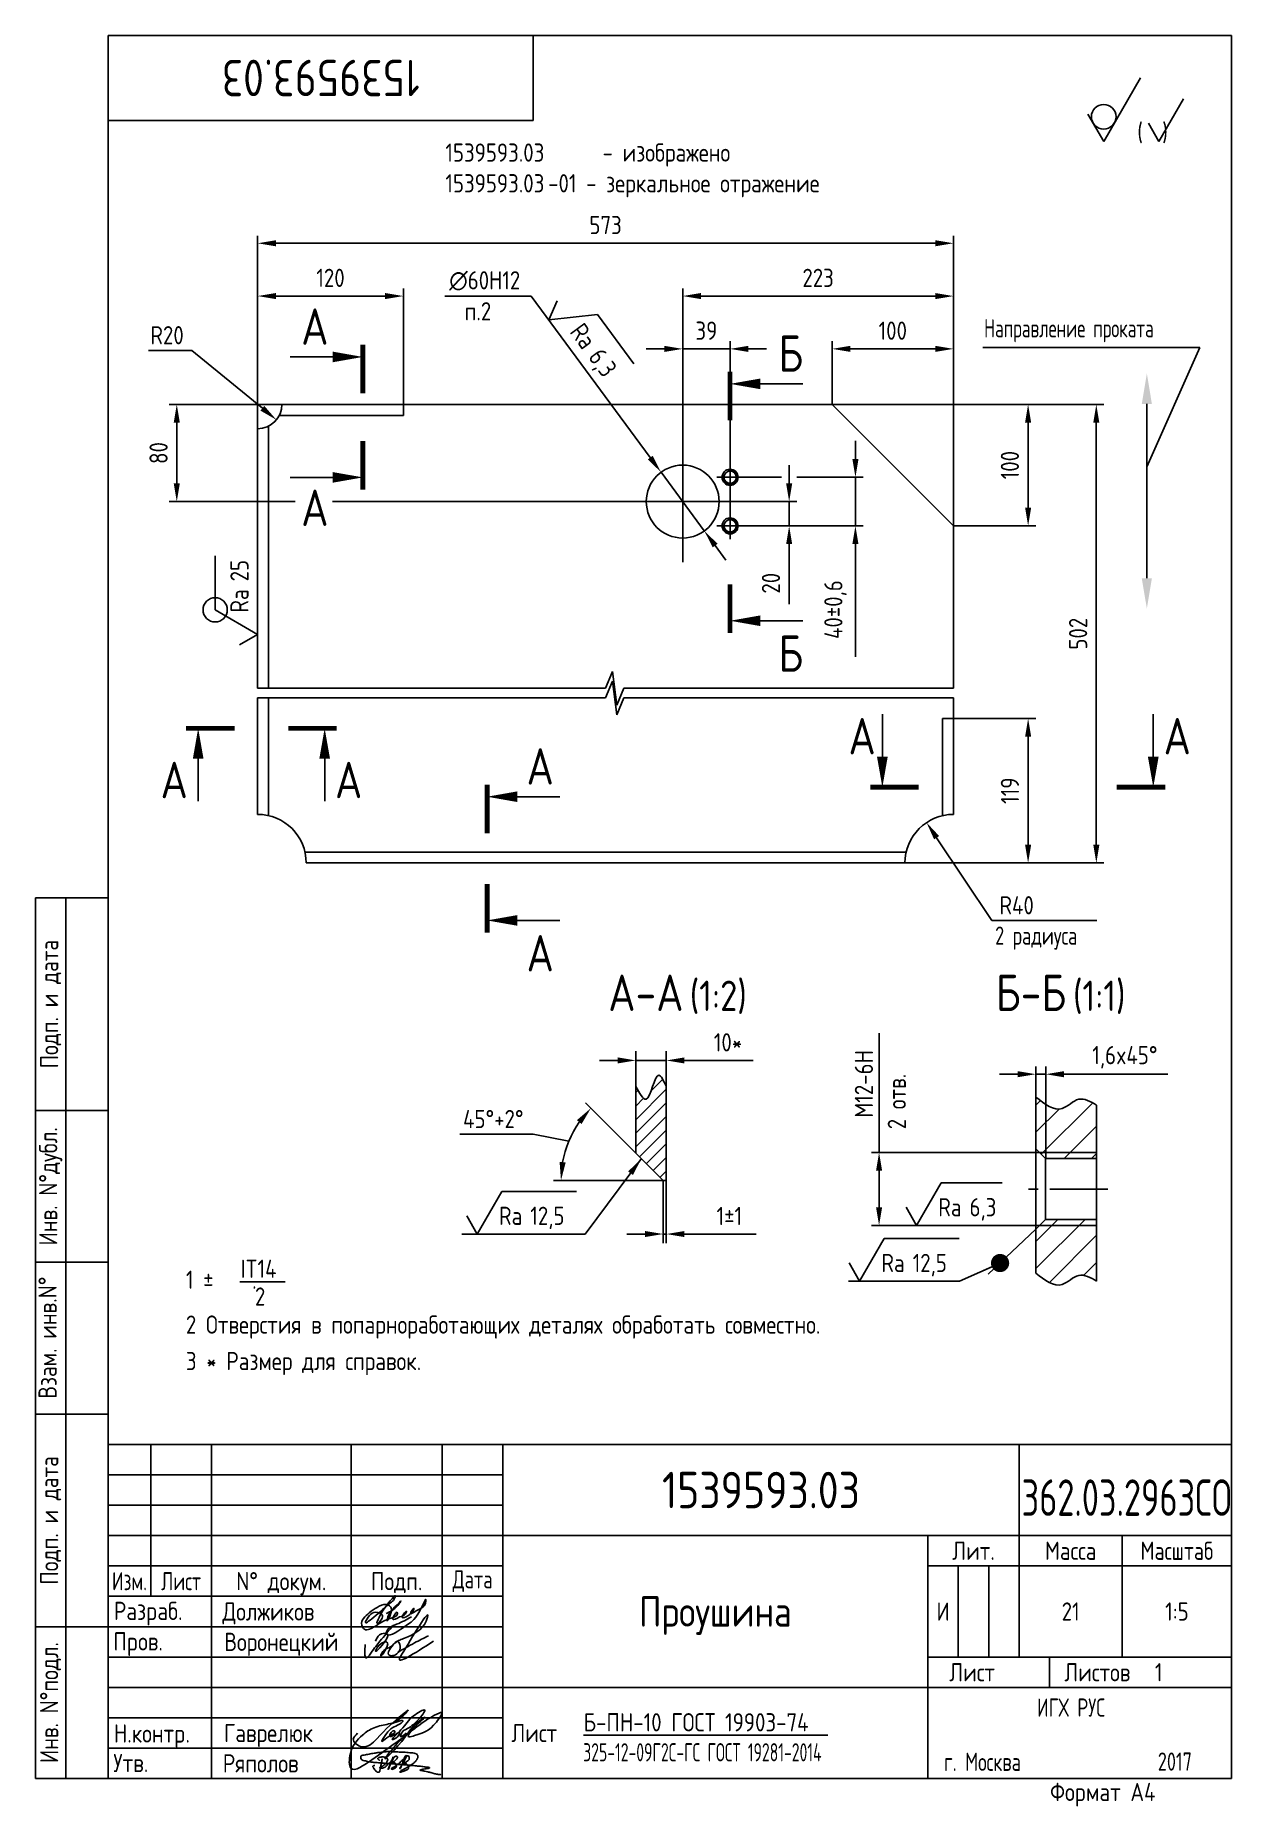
# Paper-space layout 'A4_protect' of a CAD drawing. Header units: millimetres. Extents: x 254 to 451, y 0 to 292.
# The model-space entities are those that its viewports show. They can reach past a viewport. Long polylines and large blocks are cut down to what shows.
import ezdxf
from ezdxf.enums import TextEntityAlignment as Align

# ---------------------------------------------------------------- set-up
doc = ezdxf.new("R2010")
doc.units = ezdxf.units.MM
doc.header["$LTSCALE"] = 0.3
doc.linetypes.add('CENTER', pattern=[50.8, 31.75, -6.35, 6.35, -6.35])
for name, color, linetype in [('Bord', 1, 'Continuous'), ('Cen', 5, 'CENTER'), ('Cont', 6, 'Continuous'), ('Dim', 7, 'Continuous'), ('Hatch', 2, 'Continuous'), ('Text', 3, 'Continuous'), ('Textb', 6, 'Continuous'), ('Vporti', 7, 'Continuous')]:
    doc.layers.add(name, color=color, linetype=linetype)
doc.layers.get('Vporti').off()
doc.styles.add('STYIE1', font='romans.shx', dxfattribs={"width": 0.8})
doc.styles.add('Style1', font='romans.shx', dxfattribs={"width": 0.8})
doc.dimstyles.new('Anqular-2', dxfattribs={"dimscale": 2, "dimtxt": 3, "dimasz": 3, "dimexe": 1.25, "dimexo": 0, "dimgap": 1, "dimtad": 2, "dimtoh": 1, "dimdec": 3, "dimtxsty": 'Style1', "dimcen": 2.5, "dimclrt": 3, "dimadec": 0, "dimazin": 0, "dimtfac": 1, "dimtdec": 3, "dimtmove": 1, "dimatfit": 3, "dimfxl": 1, "dimarcsym": 0})
doc.dimstyles.new('DIA5', dxfattribs={"dimscale": 5, "dimtxt": 3, "dimasz": 3, "dimexe": 0.18, "dimexo": 0.0625, "dimgap": 1, "dimtad": 1, "dimtih": 1, "dimtoh": 1, "dimdec": 0, "dimdsep": 46, "dimtxsty": 'Style1', "dimcen": 0, "dimclrt": 3, "dimadec": 0, "dimazin": 0, "dimtfac": 1, "dimtdec": 0, "dimtmove": 0, "dimatfit": 3, "dimfxl": 1, "dimtolj": 1, "dimarcsym": 0})
doc.dimstyles.new('Lin', dxfattribs={"dimtxt": 3, "dimasz": 3, "dimexe": 1.25, "dimexo": 0, "dimgap": 1, "dimtad": 1, "dimdec": 3, "dimtxsty": 'Style1', "dimcen": 2.5, "dimclrt": 3, "dimadec": 0, "dimazin": 0, "dimtfac": 1, "dimtdec": 3, "dimtmove": 0, "dimatfit": 3, "dimldrblk": 'DOT', "dimfxl": 1, "dimarcsym": 0})
doc.dimstyles.new('LIN_2', dxfattribs={"dimscale": 2, "dimtxt": 3, "dimasz": 3, "dimexe": 1.5, "dimexo": 0, "dimgap": 1.48, "dimtad": 1, "dimdec": 4, "dimrnd": 1, "dimdsep": 46, "dimtxsty": 'Style1', "dimcen": 0, "dimdle": 2, "dimclrd": 256, "dimclrt": 3, "dimadec": 0, "dimazin": 0, "dimtfac": 0.666667, "dimtdec": 4, "dimtmove": 0, "dimatfit": 3, "dimfxl": 1, "dimtvp": 0.833333, "dimtolj": 1, "dimtzin": 0, "dimarcsym": 0})
doc.dimstyles.new('Lin_5', dxfattribs={"dimscale": 5, "dimtxt": 3, "dimasz": 3, "dimexe": 1.25, "dimexo": 0, "dimgap": 1.5, "dimtad": 1, "dimtxsty": 'Style1', "dimcen": 2.5, "dimclrt": 3, "dimadec": 0, "dimazin": 0, "dimtfac": 1, "dimtmove": 0, "dimatfit": 3, "dimldrblk": 'DOT', "dimfxl": 1, "dimarcsym": 0})
doc.dimstyles.new('RAD-5', dxfattribs={"dimscale": 5, "dimtxt": 3, "dimasz": 3, "dimexe": 1.5, "dimexo": 0, "dimgap": 1, "dimtad": 1, "dimtoh": 1, "dimdec": 0, "dimzin": 12, "dimdsep": 46, "dimtxsty": 'Style1', "dimcen": 0, "dimclrt": 3, "dimadec": 0, "dimazin": 0, "dimtfac": 1, "dimtdec": 0, "dimtofl": 0, "dimtmove": 1, "dimatfit": 1, "dimfxl": 1, "dimtolj": 1, "dimtzin": 12, "dimarcsym": 0})

psp = doc.layouts.new('A4_protect')

# ---------------------------------------------------------------- texts
at = {"layer": 'Text', "style": 'Style1'}
for s, width, p in [('1 %%P    .', 0.8, (278.92, 85.63)), ('2 Отверстия в попарноработающих деталях обработать совместно.', 0.8, (278.92, 78.24)), ('3 * Размер для справок.', 0.8, (278.92, 72.24)), ('г. Москва', 0.7, (403.77, 6.25))]:
    psp.add_text(s, height=3, dxfattribs=dict(at, width=width)).set_placement(p)
at = {"layer": 'Text', "style": 'Style1', "width": 0.8}
for s, p in [('Должиков', (292.51, 32.5)), ('Воронецкий', (294.63, 27.5)), ('Гаврелюк', (292.51, 12.5)), ('Ряполов', (291.24, 7.5))]:
    psp.add_text(s, height=3, dxfattribs=at).set_placement(p, align=Align.MIDDLE_CENTER)
at = {"layer": 'Text', "style": 'Style1', "width": 0.7}
psp.add_text('ИГХ РУС', height=3, dxfattribs=at).set_placement((424.71, 16.69), align=Align.MIDDLE)
at = {"layer": 'Textb', "style": 'Style1', "width": 0.500207}
psp.add_text('362.03.2963СО', height=6, dxfattribs=at).set_placement((416.55, 48.25), (451.13, 48.25), align=Align.FIT)

msp = doc.modelspace()

# ---------------------------------------------------------------- texts
at = {"layer": 'Dim', "color": 3, "style": 'Style1'}
for s, width, p in [('п.2', 0.8, (5433.64233, 2494.56145)), ('2 радиуса', 0.7, (5870.50331, 1980.56503))]:
    msp.add_text(s, height=15, dxfattribs=dict(at, width=width)).set_placement(p)
at = {"layer": 'Text', "style": 'STYIE1', "width": 0.8}
msp.add_text('2 отв.', height=3, rotation=90, dxfattribs=at).set_placement((5769.16303, 740.85172))

# ---------------------------------------------------------------- blocks, each defined once
blk = doc.blocks.new('A4')
at = {"layer": 'Bord'}
for p, q in [((20, 55), (85, 55)), ((20, 50), (85, 50)), ((20, 45), (85, 45)), ((160, 40), (160, 25)), ((165, 40), (165, 25)), ((20, 30), (85, 30)), ((20, 25), (85, 25)), ((20, 20), (85, 20)), ((20, 15), (85, 15)), ((20, 10), (85, 10))]:
    blk.add_line(p, q, dxfattribs=at)
at = {"layer": 'Cont'}
for p, q in [((205, 292), (20, 292)), ((20, 292), (20, 5)), ((90, 278), (90, 292)), ((205, 292), (205, 5)), ((20, 278), (90, 278)), ((8, 5), (8, 150)), ((8, 150), (20, 150)), ((13, 5), (13, 150)), ((8, 115), (20, 115)), ((20, 90), (8, 90)), ((20, 65), (8, 65)), ((205, 60), (20, 60)), ((20, 60), (205, 60)), ((27, 60), (27, 35)), ((37, 60), (37, 5)), ((60, 5), (60, 60)), ((75, 60), (75, 5)), ((85, 5), (85, 60)), ((170, 60), (170, 25)), ((85, 45), (205, 45)), ((155, 5), (155, 45)), ((187, 25), (187, 45)), ((20, 40), (85, 40)), ((205, 40), (155, 40)), ((85, 35), (20, 35)), ((20, 30), (8, 30)), ((155, 25), (205, 25)), ((175, 25), (175, 20)), ((205, 20), (85, 20)), ((20, 5), (8, 5)), ((205, 5), (20, 5))]:
    blk.add_line(p, q, dxfattribs=at)
at = {"layer": 'Text', "style": 'Style1', "width": 0.8}
for s, p in [('Подп. и дата', (10.5, 132.5)), ('Инв. N%%dдубл.', (10.5, 102.5)), ('Взам. инв.N%%d ', (10, 78.38)), ('Подп. и дата', (10.5, 47.5)), ('Инв. N%%dподл.', (10.5, 17.5))]:
    blk.add_text(s, height=3, rotation=90, dxfattribs=at).set_placement(p, align=Align.MIDDLE)
at = {"layer": 'Text', "style": 'Style1'}
for s, width, p in [('Лит.', 0.8, (162.5, 42.5)), ('Масса', 0.8, (178.5, 42.5)), ('Масштаб', 0.75, (196, 42.5)), ('Изм.', 0.7, (23.5, 37.5)), ('Лист', 0.7, (32, 37.5)), ('N%%d докум.', 0.8, (48.5, 37.5)), ('Подп.', 0.8, (67.5, 37.5)), ('Лист', 0.8, (162.27, 22.5)), ('Листов', 0.8, (182.9, 22.5))]:
    blk.add_text(s, height=3, dxfattribs=dict(at, width=width)).set_placement(p, align=Align.MIDDLE_CENTER)
at = {"layer": 'Text', "style": 'Style1', "width": 0.7}
blk.add_text('Дата', height=3, dxfattribs=at).set_placement((80, 37.5), align=Align.MIDDLE)
at = {"layer": 'Text', "style": 'Style1', "width": 0.8}
for s, p in [('Разpаб.', (20.92, 31.1)), ('Пpов.', (20.84, 26.08)), ('Н.контp.', (20.92, 10.92)), ('Утв.', (20.84, 6.06)), ('Фоpмат А4', (175.11, 1.29))]:
    blk.add_text(s, height=3, dxfattribs=at).set_placement(p)
for tag, p in [('ФИО', (39, 31)), ('ФИО', (39, 26)), ('ГОСТ_СОРТАМЕНТА', (98.19, 14)), ('ФИО', (39, 11)), ('ФИО', (39, 6))]:
    blk.add_attdef(tag, p, '', height=3, dxfattribs=at)
for tag, p in [('И', (157.49, 32.5)), ('700', (178.5, 32.5)), ('1:20', (196, 32.5))]:
    blk.add_attdef(tag, text='', height=3, dxfattribs=at).set_placement(p, align=Align.MIDDLE)
blk.add_attdef('Сборочный_чертеж', text='', height=3, dxfattribs=at).set_placement((120, 21.3), align=Align.CENTER)
for tag, p in [('1', (171.12, 22.5)), ('2', (193, 22.5))]:
    blk.add_attdef(tag, text='', height=3, dxfattribs=at).set_placement(p, align=Align.MIDDLE_CENTER)
blk.add_attdef('ЛИСТ', text='', height=3, dxfattribs=at).set_placement((85.99, 12.5), align=Align.MIDDLE_LEFT)
at = {"layer": 'Text', "style": 'Style1', "width": 0.7}
blk.add_attdef('%%OГОСТ_ТЕХ._ТРЕБОВАНИЙ', text='', height=3, dxfattribs=at).set_placement((98.19, 8), align=Align.BOTTOM_LEFT)
at = {"layer": 'Textb', "style": 'Style1', "width": 0.8}
blk.add_attdef('1234567', (81, 290), '', height=6, rotation=180, dxfattribs=at)
blk.add_attdef('1234567', (123.4, 48), '', height=6, dxfattribs=at)
for tag, height, p in [('123ХЯ', 6, (183.62, 48)), ('НАИМЕНОВАНИЕ', 5, (120, 30))]:
    blk.add_attdef(tag, text='', height=height, dxfattribs=at).set_placement(p, align=Align.CENTER)
blk = doc.blocks.new('sherISO_12')
at = {"layer": 'Cont'}
for q in [(-15, -6.96), (-23.66, -12.96)]:
    blk.add_line((-21.06, -17.46), q, dxfattribs=at)
blk.add_circle((-21.06, -13.39), 2.03, dxfattribs=at)
at = {"layer": 'Text'}
for q in [(-7.92, -10.46), (-13.69, -14.46)]:
    blk.add_line((-11.96, -17.46), q, dxfattribs=at)
at = {"layer": 'Text', "style": 'Style1', "width": 0.8}
blk.add_text('(  )', height=3, dxfattribs=at).set_placement((-15.53, -17.46))
blk = doc.blocks.new('ZNAK22')
at = {"layer": 'Text', "style": 'Style1', "width": 0.8}
for s, p in [(' - изображено', (21.01, 5.57)), ('-01 - зеркальное отражение', (13.64, 0.51))]:
    blk.add_text(s, height=3, dxfattribs=at).set_placement(p)
for p in [(13.01, 5.57), (13.01, 0.51)]:
    blk.add_attdef('000000', text='', height=3, dxfattribs=at).set_placement(p, align=Align.RIGHT)
blk = doc.blocks.new('A$C3427693D')
at = {"layer": 'Text'}
blk.add_line((0, 3.92), (7.46, 3.92), dxfattribs=at)
at = {"layer": 'Text', "style": 'Style1', "width": 0.8}
for s, p in [('IT14', (0.13, 4.57)), ('2', (2.49, 0))]:
    blk.add_text(s, height=3, dxfattribs=at).set_placement(p)
blk = doc.blocks.new('ZNAK23')
at = {"layer": 'Bord'}
for p in [(-5.4, 23.58), (21.61, 3.96)]:
    blk.add_line(p, (30.31, 23.58), dxfattribs=at)
at = {"layer": 'Cont'}
blk.add_line((21.61, 14.29), (21.61, -14.41), dxfattribs=at)
for points in [[(20.77, 14.29), (22.44, 14.29), (21.61, 19.29)], [(20.77, -14.41), (22.44, -14.41), (21.61, -19.41)]]:
    blk.add_solid(points, dxfattribs=at)
at = {"layer": 'Text', "style": 'Style1', "width": 0.65}
blk.add_text('Направление проката', height=3, dxfattribs=at).set_placement((-5.2, 25.26))
blk = doc.blocks.new('ZNAK02')
at = {"layer": 'Textb', "style": 'Style1', "width": 0.8}
blk.add_attdef('А-А', text='', height=6, dxfattribs=at).set_placement((13.92, -0.06), align=Align.RIGHT)
blk.add_attdef('SC(1)', (14.94, -0.06), '', height=5, dxfattribs=at)
blk = doc.blocks.new('*D23')
at = {"layer": 'Defpoints', "color": 0, "transparency": 16777216}
for p in [(5557.52, 754.63), (5557.52, 746.13), (5567.52, 746.13)]:
    blk.add_point(p, dxfattribs=at)
at = {"layer": 'Dim', "color": 0, "lineweight": -2, "transparency": 16777216}
for p, q in [((5557.52, 746.13), (5557.52, 757.63)), ((5567.52, 746.13), (5567.52, 757.63))]:
    blk.add_line(p, q, dxfattribs=at)
at = {"layer": 'Dim', "lineweight": -2, "transparency": 16777216}
for p, q in [((5551.52, 754.63), (5545.52, 754.63)), ((5557.52, 754.63), (5567.52, 754.63)), ((5573.52, 754.63), (5596.18, 754.63))]:
    blk.add_line(p, q, dxfattribs=at)
at = {"layer": 'Dim', "transparency": 16777216}
for points in [[(5551.52, 755.63), (5551.52, 753.63), (5557.52, 754.63)], [(5573.52, 755.63), (5573.52, 753.63), (5567.52, 754.63)]]:
    blk.add_solid(points, dxfattribs=at)
at = {"layer": 'Dim', "color": 3, "transparency": 16777216, "insert": (5587.85, 760.59), "char_height": 6, "attachment_point": 5, "style": 'Style1'}
blk.add_mtext('\\A1;10*', dxfattribs=at)
blk = doc.blocks.new('*D24')
at = {"layer": 'Defpoints', "color": 0, "transparency": 16777216}
for p in [(5566.52, 715.12), (5567.52, 715.12), (5567.52, 697.46)]:
    blk.add_point(p, dxfattribs=at)
at = {"layer": 'Dim', "color": 0, "lineweight": -2, "transparency": 16777216}
for p, q in [((5566.52, 715.12), (5566.52, 694.46)), ((5567.52, 715.12), (5567.52, 694.46))]:
    blk.add_line(p, q, dxfattribs=at)
at = {"layer": 'Dim', "lineweight": -2, "transparency": 16777216}
for p, q in [((5560.52, 697.46), (5554.52, 697.46)), ((5566.52, 697.46), (5567.52, 697.46)), ((5573.52, 697.46), (5597.1, 697.46))]:
    blk.add_line(p, q, dxfattribs=at)
at = {"layer": 'Dim', "transparency": 16777216}
for points in [[(5560.52, 698.46), (5560.52, 696.46), (5566.52, 697.46)], [(5573.52, 698.46), (5573.52, 696.46), (5567.52, 697.46)]]:
    blk.add_solid(points, dxfattribs=at)
at = {"layer": 'Dim', "color": 3, "transparency": 16777216, "insert": (5588.31, 703.42), "char_height": 6, "attachment_point": 5, "style": 'Style1'}
blk.add_mtext('\\A1;1%%p1', dxfattribs=at)
blk = doc.blocks.new('*D25')
at = {"layer": 'Defpoints', "color": 0, "transparency": 16777216}
for p in [(5537.37, 731.95), (5557.52, 724.12), (5566.52, 715.12), (5566.52, 715.12), (5567.52, 715.12)]:
    blk.add_point(p, dxfattribs=at)
at = {"layer": 'Dim', "color": 0, "lineweight": -2, "transparency": 16777216}
for p, q in [((5557.52, 724.12), (5540.95, 740.69)), ((5523.66, 730.34), (5499.49, 730.34)), ((5535.43, 728), (5523.66, 730.34)), ((5566.52, 715.12), (5530.36, 715.12))]:
    blk.add_line(p, q, dxfattribs=at)
blk.add_arc((5566.52, 715.12), 33.65, 145.2286, 169.7714, dxfattribs=at)
at = {"layer": 'Dim', "color": 0, "transparency": 16777216}
for points in [[(5538.11, 734.96), (5539.64, 733.68), (5542.72, 738.92)], [(5534.4, 721.01), (5532.4, 721.19), (5532.86, 715.12)]]:
    blk.add_solid(points, dxfattribs=at)
at = {"layer": 'Dim', "color": 3, "transparency": 16777216, "insert": (5510.57, 735.34), "char_height": 6, "attachment_point": 5, "style": 'Style1'}
blk.add_mtext('\\A1;45°+2%%d', dxfattribs=at)
blk = doc.blocks.new('sherISO_01')
at = {"layer": 'Text'}
blk.add_line((4.04, 7), (16.36, 7), dxfattribs=at)
blk.add_lwpolyline([(-1.73, 3), (0, 0), (4.04, 7)], dxfattribs=at)
at = {"layer": 'Text', "style": 'Style1', "width": 0.8}
blk.add_text('Ra', height=3, dxfattribs=at).set_placement((3.58, 1.5))
blk.add_attdef('12,5', (8.73, 1.5), '', height=3, dxfattribs=at)
blk = doc.blocks.new('*D26')
at = {"layer": 'Defpoints', "color": 0, "transparency": 16777216}
for p in [(5736.21, 2471.09), (5736.21, 2425.37), (5836.21, 2325.37)]:
    blk.add_point(p, dxfattribs=at)
at = {"layer": 'Dim', "color": 0, "lineweight": -2, "transparency": 16777216}
for p, q in [((5736.21, 2425.37), (5736.21, 2477.34)), ((5836.21, 2325.37), (5836.21, 2477.34)), ((5821.21, 2471.09), (5751.21, 2471.09))]:
    blk.add_line(p, q, dxfattribs=at)
at = {"layer": 'Dim', "color": 0, "transparency": 16777216}
for points in [[(5751.21, 2473.59), (5751.21, 2468.59), (5736.21, 2471.09)], [(5821.21, 2473.59), (5821.21, 2468.59), (5836.21, 2471.09)]]:
    blk.add_solid(points, dxfattribs=at)
at = {"layer": 'Dim', "color": 3, "transparency": 16777216, "insert": (5786.21, 2486.09), "char_height": 15, "attachment_point": 5, "style": 'Style1'}
blk.add_mtext('100', dxfattribs=at)
blk = doc.blocks.new('_Dot')
at = {"color": 0, "linetype": 'ByBlock', "lineweight": -2}
blk.add_line((-0.5, 0), (-1, 0), dxfattribs=at)
at = {"color": 0, "linetype": 'ByBlock', "const_width": 0.5}
blk.add_lwpolyline([(-0.25, 0, 1), (0.25, 0, 1)], format="xyb", close=True, dxfattribs=at)
blk = doc.blocks.new('*D27')
at = {"layer": 'Defpoints', "color": 0, "transparency": 16777216}
for p in [(5736.21, 2425.37), (5836.21, 2325.37), (5897.66, 2325.37)]:
    blk.add_point(p, dxfattribs=at)
at = {"layer": 'Dim', "color": 0, "lineweight": -2, "transparency": 16777216}
for p, q in [((5736.21, 2425.37), (5903.91, 2425.37)), ((5897.66, 2410.37), (5897.66, 2340.37)), ((5836.21, 2325.37), (5903.91, 2325.37))]:
    blk.add_line(p, q, dxfattribs=at)
at = {"layer": 'Dim', "color": 0, "transparency": 16777216}
for points in [[(5895.16, 2410.37), (5900.16, 2410.37), (5897.66, 2425.37)], [(5895.16, 2340.37), (5900.16, 2340.37), (5897.66, 2325.37)]]:
    blk.add_solid(points, dxfattribs=at)
at = {"layer": 'Dim', "color": 3, "transparency": 16777216, "insert": (5882.66, 2375.37), "char_height": 15, "attachment_point": 5, "rotation": 90, "style": 'Style1'}
blk.add_mtext('100', dxfattribs=at)
blk = doc.blocks.new('*D28')
at = {"layer": 'Defpoints', "color": 0, "transparency": 16777216}
for p in [(5836.21, 2166.85), (5796.21, 2047.85), (5897.66, 2047.85)]:
    blk.add_point(p, dxfattribs=at)
at = {"layer": 'Dim', "color": 0, "lineweight": -2, "transparency": 16777216}
for p, q in [((5836.21, 2166.85), (5903.91, 2166.85)), ((5897.66, 2151.85), (5897.66, 2062.85)), ((5796.21, 2047.85), (5903.91, 2047.85))]:
    blk.add_line(p, q, dxfattribs=at)
at = {"layer": 'Dim', "color": 0, "transparency": 16777216}
for points in [[(5895.16, 2151.85), (5900.16, 2151.85), (5897.66, 2166.85)], [(5895.16, 2062.85), (5900.16, 2062.85), (5897.66, 2047.85)]]:
    blk.add_solid(points, dxfattribs=at)
at = {"layer": 'Dim', "color": 3, "transparency": 16777216, "insert": (5882.66, 2107.35), "char_height": 15, "attachment_point": 5, "rotation": 90, "style": 'Style1'}
blk.add_mtext('119', dxfattribs=at)
blk = doc.blocks.new('*D29')
at = {"layer": 'Defpoints', "color": 0, "transparency": 16777216}
for p in [(5736.21, 2425.37), (5796.21, 2047.85), (5953.81, 2047.85)]:
    blk.add_point(p, dxfattribs=at)
at = {"layer": 'Dim', "color": 0, "lineweight": -2, "transparency": 16777216}
for p, q in [((5736.21, 2425.37), (5960.06, 2425.37)), ((5953.81, 2410.37), (5953.81, 2062.85)), ((5796.21, 2047.85), (5960.06, 2047.85))]:
    blk.add_line(p, q, dxfattribs=at)
at = {"layer": 'Dim', "color": 0, "transparency": 16777216}
for points in [[(5951.31, 2410.37), (5956.31, 2410.37), (5953.81, 2425.37)], [(5951.31, 2062.85), (5956.31, 2062.85), (5953.81, 2047.85)]]:
    blk.add_solid(points, dxfattribs=at)
at = {"layer": 'Dim', "color": 3, "transparency": 16777216, "insert": (5938.81, 2236.61), "char_height": 15, "attachment_point": 5, "rotation": 90, "style": 'Style1'}
blk.add_mtext('502', dxfattribs=at)
blk = doc.blocks.new('*D30')
at = {"layer": 'Defpoints', "color": 0, "transparency": 16777216}
for p in [(5613.21, 2514.56), (5613.21, 2395.37), (5836.21, 2325.37)]:
    blk.add_point(p, dxfattribs=at)
at = {"layer": 'Dim', "color": 0, "lineweight": -2, "transparency": 16777216}
for p, q in [((5613.21, 2395.37), (5613.21, 2520.81)), ((5836.21, 2325.37), (5836.21, 2520.81)), ((5821.21, 2514.56), (5628.21, 2514.56))]:
    blk.add_line(p, q, dxfattribs=at)
at = {"layer": 'Dim', "color": 0, "transparency": 16777216}
for points in [[(5628.21, 2517.06), (5628.21, 2512.06), (5613.21, 2514.56)], [(5821.21, 2517.06), (5821.21, 2512.06), (5836.21, 2514.56)]]:
    blk.add_solid(points, dxfattribs=at)
at = {"layer": 'Dim', "color": 3, "transparency": 16777216, "insert": (5724.71, 2529.56), "char_height": 15, "attachment_point": 5, "style": 'Style1'}
blk.add_mtext('223', dxfattribs=at)
blk = doc.blocks.new('*D31')
at = {"layer": 'Defpoints', "color": 0, "transparency": 16777216}
for p in [(5263.21, 2514.56), (5383.21, 2425.37), (5263.21, 2405.37)]:
    blk.add_point(p, dxfattribs=at)
at = {"layer": 'Dim', "color": 0, "lineweight": -2, "transparency": 16777216}
for p, q in [((5263.21, 2405.37), (5263.21, 2520.81)), ((5383.21, 2425.37), (5383.21, 2520.81)), ((5368.21, 2514.56), (5278.21, 2514.56))]:
    blk.add_line(p, q, dxfattribs=at)
at = {"layer": 'Dim', "color": 0, "transparency": 16777216}
for points in [[(5278.21, 2517.06), (5278.21, 2512.06), (5263.21, 2514.56)], [(5368.21, 2517.06), (5368.21, 2512.06), (5383.21, 2514.56)]]:
    blk.add_solid(points, dxfattribs=at)
at = {"layer": 'Dim', "color": 3, "transparency": 16777216, "insert": (5323.21, 2529.56), "char_height": 15, "attachment_point": 5, "style": 'Style1'}
blk.add_mtext('120', dxfattribs=at)
blk = doc.blocks.new('*D32')
at = {"layer": 'Defpoints', "color": 0, "transparency": 16777216}
for p in [(5196.61, 2425.37), (5283.21, 2425.37), (5294.05, 2345.37)]:
    blk.add_point(p, dxfattribs=at)
at = {"layer": 'Dim', "color": 0, "lineweight": -2, "transparency": 16777216}
for p, q in [((5283.21, 2425.37), (5190.36, 2425.37)), ((5196.61, 2360.37), (5196.61, 2410.37)), ((5294.05, 2345.37), (5190.36, 2345.37))]:
    blk.add_line(p, q, dxfattribs=at)
at = {"layer": 'Dim', "color": 0, "transparency": 16777216}
for points in [[(5194.11, 2410.37), (5199.11, 2410.37), (5196.61, 2425.37)], [(5194.11, 2360.37), (5199.11, 2360.37), (5196.61, 2345.37)]]:
    blk.add_solid(points, dxfattribs=at)
at = {"layer": 'Dim', "color": 3, "transparency": 16777216, "insert": (5181.61, 2385.37), "char_height": 15, "attachment_point": 5, "rotation": 90, "style": 'Style1'}
blk.add_mtext('80', dxfattribs=at)
blk = doc.blocks.new('*D33')
at = {"layer": 'Defpoints', "color": 0, "transparency": 16777216}
for p in [(5263.21, 2558.03), (5263.21, 2405.37), (5836.21, 2325.37)]:
    blk.add_point(p, dxfattribs=at)
at = {"layer": 'Dim', "color": 0, "lineweight": -2, "transparency": 16777216}
for p, q in [((5263.21, 2405.37), (5263.21, 2564.28)), ((5836.21, 2325.37), (5836.21, 2564.28)), ((5821.21, 2558.03), (5278.21, 2558.03))]:
    blk.add_line(p, q, dxfattribs=at)
at = {"layer": 'Dim', "color": 0, "transparency": 16777216}
for points in [[(5278.21, 2560.53), (5278.21, 2555.53), (5263.21, 2558.03)], [(5821.21, 2560.53), (5821.21, 2555.53), (5836.21, 2558.03)]]:
    blk.add_solid(points, dxfattribs=at)
at = {"layer": 'Dim', "color": 3, "transparency": 16777216, "insert": (5549.71, 2573.03), "char_height": 15, "attachment_point": 5, "style": 'Style1'}
blk.add_mtext('573', dxfattribs=at)
blk = doc.blocks.new('*D34')
at = {"layer": 'Defpoints', "color": 0, "transparency": 16777216}
for p in [(5595.4, 2369.51), (5631.03, 2321.23)]:
    blk.add_point(p, dxfattribs=at)
at = {"layer": 'Dim', "color": 0, "lineweight": -2, "transparency": 16777216}
for p, q in [((5417.36, 2514.56), (5488.36, 2514.56)), ((5488.36, 2514.56), (5586.49, 2381.58)), ((5631.03, 2321.23), (5595.4, 2369.51)), ((5639.94, 2309.16), (5648.84, 2297.09))]:
    blk.add_line(p, q, dxfattribs=at)
at = {"layer": 'Dim', "color": 0, "transparency": 16777216}
for points in [[(5588.51, 2383.06), (5584.48, 2380.09), (5595.4, 2369.51)], [(5641.95, 2310.64), (5637.92, 2307.68), (5631.03, 2321.23)]]:
    blk.add_solid(points, dxfattribs=at)
at = {"layer": 'Dim', "color": 3, "transparency": 16777216, "insert": (5450.21, 2527.06), "char_height": 15, "attachment_point": 5, "style": 'Style1'}
blk.add_mtext('\\A1;∅60H12', dxfattribs=at)
blk = doc.blocks.new('*D35')
at = {"layer": 'Defpoints', "color": 0, "transparency": 16777216}
for p in [(5263.21, 2425.37), (5278.67, 2412.68)]:
    blk.add_point(p, dxfattribs=at)
at = {"layer": 'Dim', "color": 0, "lineweight": -2, "transparency": 16777216}
for p, q in [((5173.2, 2469.84), (5209.05, 2469.84)), ((5209.05, 2469.84), (5267.08, 2422.2))]:
    blk.add_line(p, q, dxfattribs=at)
at = {"layer": 'Dim', "color": 0, "transparency": 16777216}
blk.add_solid([(5268.67, 2424.13), (5265.49, 2420.26), (5278.67, 2412.68)], dxfattribs=at)
at = {"layer": 'Dim', "color": 3, "transparency": 16777216, "insert": (5188.62, 2482.34), "char_height": 15, "attachment_point": 5, "style": 'Style1'}
blk.add_mtext('\\A1;R20', dxfattribs=at)
blk = doc.blocks.new('razrez04')
at = {"layer": 'Text', "const_width": 0.8}
blk.add_lwpolyline([(0, 5.997), (0, -2.003)], dxfattribs=at)
at = {"layer": 'Text'}
blk.add_lwpolyline([(0, 0, 0, 1.76, 0), (5, 0, 1.76, 1.76, 0)], format="xyseb", dxfattribs=at)
blk.add_lwpolyline([(12, 0), (5, 0)], dxfattribs=at)
at = {"layer": 'Textb', "style": 'Style1', "width": 0.8}
blk.add_attdef('A', (6.5, -8.4), '', height=6, dxfattribs=at)
blk = doc.blocks.new('razrez03')
at = {"layer": 'Text', "const_width": 0.8}
blk.add_lwpolyline([(0, 1.997), (0, -6.003)], dxfattribs=at)
at = {"layer": 'Text'}
blk.add_lwpolyline([(0, 0, 0, 1.76, 0), (5, 0, 1.76, 1.76, 0)], format="xyseb", dxfattribs=at)
blk.add_lwpolyline([(12, 0), (5, 0)], dxfattribs=at)
at = {"layer": 'Textb', "style": 'Style1', "width": 0.8}
blk.add_attdef('A', (6.5, 2), '', height=6, dxfattribs=at)
blk = doc.blocks.new('razrez07')
at = {"layer": 'Text'}
blk.add_lwpolyline([(0, 12), (0, 5)], dxfattribs=at)
blk.add_lwpolyline([(0, 0, 0, 1.76, 0), (0, 5, 1.76, 1.76, 0)], format="xyseb", dxfattribs=at)
at = {"layer": 'Text', "const_width": 0.8}
blk.add_lwpolyline([(-1.997, 0), (6.003, 0)], dxfattribs=at)
at = {"layer": 'Textb', "style": 'Style1', "width": 0.8}
blk.add_attdef('А', (-5.586, 5.4), '', height=6, dxfattribs=at)
blk = doc.blocks.new('razrez08')
at = {"layer": 'Text'}
blk.add_lwpolyline([(0, 12), (0, 5)], dxfattribs=at)
blk.add_lwpolyline([(0, 0, 0, 1.76, 0), (0, 5, 1.76, 1.76, 0)], format="xyseb", dxfattribs=at)
at = {"layer": 'Text', "const_width": 0.8}
blk.add_lwpolyline([(1.997, 0), (-6.003, 0)], dxfattribs=at)
at = {"layer": 'Textb', "style": 'Style1', "width": 0.8}
blk.add_attdef('А', (1.7, 5.4), '', height=6, dxfattribs=at)
blk = doc.blocks.new('RAZREZ05')
at = {"layer": 'Text'}
blk.add_lwpolyline([(0, 0, 0, 1.76, 0), (0, -5, 1.76, 1.76, 0)], format="xyseb", dxfattribs=at)
at = {"layer": 'Text', "const_width": 0.8}
blk.add_lwpolyline([(-1.997, 0), (6.003, 0)], dxfattribs=at)
at = {"layer": 'Text'}
blk.add_lwpolyline([(0, -12), (0, -5)], dxfattribs=at)
at = {"layer": 'Textb', "style": 'Style1', "width": 0.8}
blk.add_attdef('А', text='', height=6, dxfattribs=at).set_placement((-1.7, -11.499, 39), align=Align.RIGHT)
blk = doc.blocks.new('razrez06')
at = {"layer": 'Text'}
blk.add_lwpolyline([(0, 0, 0, 1.76, 0), (0, -5, 1.76, 1.76, 0)], format="xyseb", dxfattribs=at)
at = {"layer": 'Text', "const_width": 0.8}
blk.add_lwpolyline([(1.997, 0), (-6.003, 0)], dxfattribs=at)
at = {"layer": 'Text'}
blk.add_lwpolyline([(0, -12), (0, -5)], dxfattribs=at)
at = {"layer": 'Textb', "style": 'Style1', "width": 0.8}
blk.add_attdef('А', (1.7, -11.5), '', height=6, dxfattribs=at)
blk = doc.blocks.new('razrez02')
at = {"layer": 'Text', "const_width": 0.8}
blk.add_lwpolyline([(0, 5.997), (0, -2.003)], dxfattribs=at)
at = {"layer": 'Text'}
blk.add_lwpolyline([(0, 0, 0, 1.76, 0), (-5, 0, 1.76, 1.76, 0)], format="xyseb", dxfattribs=at)
blk.add_lwpolyline([(-12, 0), (-5, 0)], dxfattribs=at)
at = {"layer": 'Textb', "style": 'Style1', "width": 0.8}
blk.add_attdef('А', (-10.16, -8), '', height=6, dxfattribs=at)
blk = doc.blocks.new('razrez01')
at = {"layer": 'Text', "const_width": 0.8}
blk.add_lwpolyline([(0, 1.997), (0, -6.003)], dxfattribs=at)
at = {"layer": 'Text'}
blk.add_lwpolyline([(0, 0, 0, 1.76, 0), (-5, 0, 1.76, 1.76, 0)], format="xyseb", dxfattribs=at)
blk.add_lwpolyline([(-12, 0), (-5, 0)], dxfattribs=at)
at = {"layer": 'Textb', "style": 'Style1', "width": 0.8}
blk.add_attdef('A', (-10.16, 2), '', height=6, dxfattribs=at)
blk = doc.blocks.new('*D36')
at = {"layer": 'Defpoints', "color": 0, "transparency": 16777216}
for p in [(5814, 2081.12), (5836.21, 2047.85)]:
    blk.add_point(p, dxfattribs=at)
at = {"layer": 'Dim', "color": 0, "lineweight": -2, "transparency": 16777216}
for p, q in [((5867.79, 2000.57), (5822.33, 2068.64)), ((5903.65, 2000.57), (5867.79, 2000.57))]:
    blk.add_line(p, q, dxfattribs=at)
at = {"layer": 'Dim', "color": 0, "transparency": 16777216}
blk.add_solid([(5824.41, 2070.03), (5820.25, 2067.25), (5814, 2081.12)], dxfattribs=at)
at = {"layer": 'Dim', "color": 3, "transparency": 16777216, "insert": (5888.22, 2013.07), "char_height": 15, "attachment_point": 5, "style": 'Style1'}
blk.add_mtext('\\A1;R40', dxfattribs=at)
blk = doc.blocks.new('A$C6CF913E7')
at = {"layer": 'Text'}
blk.add_circle((0, 0), 2, dxfattribs=at)
blk = doc.blocks.new('sherISO_07')
at = {"layer": 'Text'}
blk.add_line((4.041, 7), (12.927, 7), dxfattribs=at)
blk.add_lwpolyline([(-1.732, 3), (0, 0), (4.041, 7)], dxfattribs=at)
blk.add_blockref('A$C6CF913E7', (4.041, 7))
at = {"layer": 'Text', "style": 'Style1', "width": 0.8}
blk.add_text('Ra', height=3, dxfattribs=at).set_placement((3.584, 1.5))
blk.add_attdef('25', (8.727, 1.5), '', height=3, dxfattribs=at)
blk = doc.blocks.new('ZNAK30')
at = {"layer": 'Bord'}
for p, q in [((0, 0), (1.121, 2.783)), ((1.121, 2.783), (1.879, -2.783)), ((3, 0), (1.879, -2.783))]:
    blk.add_line(p, q, dxfattribs=at)
blk = doc.blocks.new('*D38')
at = {"layer": 'Defpoints', "color": 0, "transparency": 16777216}
for p in [(5663.21, 2345.37), (5663.21, 2325.37), (5700.89, 2325.37)]:
    blk.add_point(p, dxfattribs=at)
at = {"layer": 'Dim', "color": 0, "lineweight": -2, "transparency": 16777216}
for p, q in [((5700.89, 2360.37), (5700.89, 2375.37)), ((5663.21, 2345.37), (5707.14, 2345.37)), ((5700.89, 2345.37), (5700.89, 2325.37)), ((5663.21, 2325.37), (5707.14, 2325.37)), ((5700.89, 2310.37), (5700.89, 2260.94))]:
    blk.add_line(p, q, dxfattribs=at)
at = {"layer": 'Dim', "color": 0, "transparency": 16777216}
for points in [[(5698.39, 2360.37), (5703.39, 2360.37), (5700.89, 2345.37)], [(5698.39, 2310.37), (5703.39, 2310.37), (5700.89, 2325.37)]]:
    blk.add_solid(points, dxfattribs=at)
at = {"layer": 'Dim', "color": 3, "transparency": 16777216, "insert": (5685.89, 2278.15), "char_height": 15, "attachment_point": 5, "rotation": 90, "style": 'Style1'}
blk.add_mtext('20', dxfattribs=at)
blk = doc.blocks.new('*D39')
at = {"layer": 'Defpoints', "color": 0, "transparency": 16777216}
for p in [(5707.14, 2365.37), (5663.21, 2325.37), (5755.45, 2325.37)]:
    blk.add_point(p, dxfattribs=at)
at = {"layer": 'Dim', "color": 0, "lineweight": -2, "transparency": 16777216}
for p, q in [((5755.45, 2380.37), (5755.45, 2395.37)), ((5707.14, 2365.37), (5761.7, 2365.37)), ((5755.45, 2365.37), (5755.45, 2325.37)), ((5663.21, 2325.37), (5761.7, 2325.37)), ((5755.45, 2310.37), (5755.45, 2217.51))]:
    blk.add_line(p, q, dxfattribs=at)
at = {"layer": 'Dim', "color": 0, "transparency": 16777216}
for points in [[(5752.95, 2380.37), (5757.95, 2380.37), (5755.45, 2365.37)], [(5752.95, 2310.37), (5757.95, 2310.37), (5755.45, 2325.37)]]:
    blk.add_solid(points, dxfattribs=at)
at = {"layer": 'Dim', "color": 3, "transparency": 16777216, "insert": (5739.02, 2256.44), "char_height": 15, "attachment_point": 5, "rotation": 90, "style": 'Style1'}
blk.add_mtext('40%%p0,6', dxfattribs=at)
blk = doc.blocks.new('*D40')
at = {"layer": 'Defpoints', "color": 0, "transparency": 16777216}
for p in [(5652.21, 2471.09), (5613.21, 2395.37), (5652.21, 2376.37)]:
    blk.add_point(p, dxfattribs=at)
at = {"layer": 'Dim', "color": 0, "lineweight": -2, "transparency": 16777216}
for p, q in [((5613.21, 2395.37), (5613.21, 2477.34)), ((5652.21, 2376.37), (5652.21, 2477.34)), ((5598.21, 2471.09), (5583.21, 2471.09)), ((5613.21, 2471.09), (5652.21, 2471.09)), ((5667.21, 2471.09), (5682.21, 2471.09))]:
    blk.add_line(p, q, dxfattribs=at)
at = {"layer": 'Dim', "color": 0, "transparency": 16777216}
for points in [[(5598.21, 2473.59), (5598.21, 2468.59), (5613.21, 2471.09)], [(5667.21, 2473.59), (5667.21, 2468.59), (5652.21, 2471.09)]]:
    blk.add_solid(points, dxfattribs=at)
at = {"layer": 'Dim', "color": 3, "transparency": 16777216, "insert": (5632.71, 2486.09), "char_height": 15, "attachment_point": 5, "style": 'Style1'}
blk.add_mtext('39', dxfattribs=at)
blk = doc.blocks.new('*D42')
at = {"layer": 'Defpoints', "color": 0, "transparency": 16777216}
for p in [(5790.58, 749.92), (5790.58, 746.17), (5792.18, 736.02)]:
    blk.add_point(p, dxfattribs=at)
at = {"layer": 'Dim', "color": 0, "lineweight": -2, "transparency": 16777216}
for p, q in [((5787.58, 749.92), (5784.58, 749.92)), ((5790.58, 746.17), (5790.58, 751.17)), ((5790.58, 749.92), (5792.18, 749.92)), ((5792.18, 736.02), (5792.18, 751.17)), ((5795.18, 749.92), (5812.29, 749.92))]:
    blk.add_line(p, q, dxfattribs=at)
at = {"layer": 'Dim', "color": 0, "transparency": 16777216}
for points in [[(5787.58, 750.42), (5787.58, 749.42), (5790.58, 749.92)], [(5795.18, 750.42), (5795.18, 749.42), (5792.18, 749.92)]]:
    blk.add_solid(points, dxfattribs=at)
at = {"layer": 'Dim', "color": 3, "transparency": 16777216, "insert": (5805.23, 752.71), "char_height": 3, "attachment_point": 5, "style": 'Style1'}
blk.add_mtext('1,6x45%%d', dxfattribs=at)
blk = doc.blocks.new('ZNAK01')
at = {"layer": 'Textb', "style": 'Style1', "width": 0.8}
blk.add_attdef('А', text='', height=6, dxfattribs=at).set_placement((3.95, -0.02), align=Align.RIGHT)
blk.add_attdef('SC(1)', (5.07, -0.02), '', height=5, dxfattribs=at)
blk = doc.blocks.new('*D43')
at = {"layer": 'Defpoints', "color": 0, "transparency": 16777216}
for p in [(5764.74, 737.02), (5791.18, 737.02), (5791.18, 725.02)]:
    blk.add_point(p, dxfattribs=at)
at = {"layer": 'Dim', "color": 0, "lineweight": -2, "transparency": 16777216}
for p, q in [((5764.74, 737.02), (5764.74, 756.65)), ((5791.18, 737.02), (5763.49, 737.02)), ((5764.74, 728.02), (5764.74, 734.02)), ((5791.18, 725.02), (5763.49, 725.02))]:
    blk.add_line(p, q, dxfattribs=at)
at = {"layer": 'Dim', "color": 0, "transparency": 16777216}
for points in [[(5764.24, 734.02), (5765.24, 734.02), (5764.74, 737.02)], [(5764.24, 728.02), (5765.24, 728.02), (5764.74, 725.02)]]:
    blk.add_solid(points, dxfattribs=at)
at = {"layer": 'Dim', "color": 3, "transparency": 16777216, "insert": (5762.24, 748.33), "char_height": 3, "attachment_point": 5, "rotation": 90, "style": 'Style1'}
blk.add_mtext('М12-6Н', dxfattribs=at)
blk = doc.blocks.new('sherISO_03')
at = {"layer": 'Text'}
blk.add_line((4.041, 7), (14.122, 7), dxfattribs=at)
blk.add_lwpolyline([(-1.732, 3), (0, 0), (4.041, 7)], dxfattribs=at)
at = {"layer": 'Text', "style": 'Style1', "width": 0.8}
blk.add_text('Ra', height=3, dxfattribs=at).set_placement((3.584, 1.5))
blk.add_attdef('6,3', (8.727, 1.5), '', height=3, dxfattribs=at)

# ---------------------------------------------------------------- dimensions: what is measured, and where the dimension line sits
at = {"layer": 'Dim'}
for base, p1, p2, picture, middle in [((5263.21475, 2558.0299), (5836.21475, 2325.36815), (5263.21475, 2405.36815), '*D33', (5549.71475, 2573.0299)), ((5263.21475, 2514.56145), (5383.21475, 2425.36815), (5263.21475, 2405.36815), '*D31', (5323.21475, 2529.56145)), ((5613.21475, 2514.56145), (5836.21475, 2325.36815), (5613.21475, 2395.36815), '*D30', (5724.71475, 2529.56145)), ((5736.21475, 2471.093), (5836.21475, 2325.36815), (5736.21475, 2425.36815), '*D26', (5786.21475, 2486.093))]:
    dim = msp.add_linear_dim(base=base, p1=p1, p2=p2, dimstyle='Lin_5', dxfattribs=at)
    dim.commit()
    dim.dimension.update_dxf_attribs({"geometry": picture, "text_midpoint": middle})
dim = msp.add_diameter_dim_2p(p1=(5631.02828, 2321.22942), p2=(5595.40121, 2369.50687), text='<>H12', dimstyle='DIA5', dxfattribs=at)
dim.commit()
dim.dimension.update_dxf_attribs({"geometry": '*D34', "text_midpoint": (5450.21316, 2514.56145), "dimtype": 163})
dim = msp.add_linear_dim(base=(5652.21475, 2471.093), p1=(5613.21475, 2395.36815), p2=(5652.21475, 2376.36815), dimstyle='Lin_5', dxfattribs=at)
dim.commit()
dim.dimension.update_dxf_attribs({"geometry": '*D40', "text_midpoint": (5632.71475, 2471.093), "dimtype": 160})
for center, mpoint, picture, middle in [((5263.21475, 2425.36815), (5278.67144, 2412.67599), '*D35', (5209.05263, 2469.843)), ((5836.21475, 2047.85107), (5814.00227, 2081.11676), '*D36', (5867.78903, 2000.56503))]:
    dim = msp.add_radius_dim(center=center, mpoint=mpoint, dimstyle='RAD-5', dxfattribs=at)
    dim.commit()
    dim.dimension.update_dxf_attribs({"geometry": picture, "text_midpoint": middle, "dimtype": 164})
for base, p1, p2, angle, picture, middle in [((5196.60955, 2425.36815), (5294.05387, 2345.36815), (5283.21475, 2425.36815), 90, '*D32', (5181.60955, 2385.36815)), ((5897.66258, 2325.36815), (5736.21475, 2425.36815), (5836.21475, 2325.36815), 90, '*D27', (5882.66258, 2375.36815)), ((5700.88514, 2325.36815), (5663.21475, 2345.36815), (5663.21475, 2325.36815), 270, '*D38', (5685.88514, 2278.15386)), ((5897.66258, 2047.85107), (5836.21475, 2166.85107), (5796.21475, 2047.85107), 90, '*D28', (5882.66258, 2107.35107))]:
    dim = msp.add_linear_dim(base=base, p1=p1, p2=p2, angle=angle, dimstyle='Lin_5', dxfattribs=at)
    dim.commit()
    dim.dimension.update_dxf_attribs({"geometry": picture, "text_midpoint": middle})
dim = msp.add_linear_dim(base=(5953.81023, 2047.85107), p1=(5736.21475, 2425.36815), p2=(5796.21475, 2047.85107), angle=90, text='502', dimstyle='Lin_5', dxfattribs=at)
dim.commit()
dim.dimension.update_dxf_attribs({"geometry": '*D29', "text_midpoint": (5938.81023, 2236.60961)})
for base, p1, p2, angle, text, dimstyle, picture, middle in [((5755.4507, 2325.36815), (5707.13514, 2365.36815), (5663.21475, 2325.36815), 90, '<>%%p0,6', 'Lin_5', '*D39', (5755.4507, 2256.43957)), ((5764.74105, 737.01765), (5791.17526, 725.01765), (5791.17526, 737.01765), 90, 'М<>-6Н', 'Lin', '*D43', (5764.74105, 748.33194)), ((5790.57526, 749.92309), (5792.17526, 736.01765), (5790.57526, 746.16534), 180, '<>x45%%d', 'Lin', '*D42', (5805.2324, 749.92309))]:
    dim = msp.add_linear_dim(base=base, p1=p1, p2=p2, angle=angle, text=text, dimstyle=dimstyle, dxfattribs=at)
    dim.commit()
    dim.dimension.update_dxf_attribs({"geometry": picture, "text_midpoint": middle, "dimtype": 160})
dim = msp.add_linear_dim(base=(5557.51864, 754.6278), p1=(5567.51864, 746.13275), p2=(5557.51864, 746.13275), text='<>*', dimstyle='LIN_2', dxfattribs=at)
dim.commit()
dim.dimension.update_dxf_attribs({"geometry": '*D23', "text_midpoint": (5587.85007, 754.6278), "dimtype": 160})
dim = msp.add_angular_dim_2l(base=(5537.37368, 731.9513), line1=((5566.51864, 715.12445), (5557.51864, 724.12445)), line2=((5567.51864, 715.12445), (5566.51864, 715.12445)), text='<>+2%%d', dimstyle='Anqular-2', override={"dimtfac": 0.666667, "dimtdec": 4, "dimtolj": 1, "dimtzin": 0}, dxfattribs=at)
dim.commit()
dim.dimension.update_dxf_attribs({"geometry": '*D25', "text_midpoint": (5510.57153, 735.34424)})
dim = msp.add_linear_dim(base=(5567.51864, 697.46461), p1=(5566.51864, 715.12445), p2=(5567.51864, 715.12445), text='<>%%p1', dimstyle='LIN_2', dxfattribs=at)
dim.commit()
dim.dimension.update_dxf_attribs({"geometry": '*D24', "text_midpoint": (5588.30721, 703.42461)})

# ---------------------------------------------------------------- hatches: boundary and pattern name
at = {"layer": 'Hatch'}
h = msp.add_hatch(dxfattribs=at)
h.set_pattern_fill('ANSI31', color=256)
edge = h.paths.add_edge_path()
edge.add_spline(control_points=[(5567.51864, 746.13275), (5566.6637, 747.93029), (5564.06582, 753.39242), (5561.88728, 737.85663), (5558.7203, 743.85627), (5557.51864, 746.13275)], knot_values=[0, 0, 0, 0, 4.36161149, 13.253474431, 18.690281788, 18.690281788, 18.690281788, 18.690281788], degree=3, periodic=0)
edge.add_line((5557.51864, 746.13275), (5557.51864, 724.12445))
edge.add_line((5557.51864, 724.12445), (5566.51864, 715.12445))
edge.add_line((5566.51864, 715.12445), (5567.51864, 715.12445))
edge.add_line((5567.51864, 715.12445), (5567.51864, 746.13275))
h = msp.add_hatch(dxfattribs=at)
h.set_pattern_fill('ANSI31', color=256, style=0)
h.set_pattern_definition([(45, (0, 5.6648), (-2.245064, 2.245064), [])])
edge = h.paths.add_edge_path()
edge.add_spline(control_points=[(5800.57526, 744.84342), (5799.5673, 745.42013), (5797.54662, 746.57627), (5794.48919, 743.05486), (5792.04632, 744.99626), (5790.57526, 746.16534)], knot_values=[0, 0, 0, 0, 3.100920161, 6.216493581, 10.932669163, 10.932669163, 10.932669163, 10.932669163], degree=3, periodic=0)
edge.add_line((5790.57526, 746.16534), (5790.57526, 737.61765))
edge.add_line((5790.57526, 737.61765), (5791.17526, 737.01765))
edge.add_line((5791.17526, 737.01765), (5800.57526, 737.01765))
edge.add_line((5800.57526, 737.01765), (5800.57526, 744.84342))
h.paths.add_polyline_path([(5800.57526, 737.01765), (5791.17526, 737.01765), (5792.17526, 736.01765), (5800.57526, 736.01765)])
h.paths.add_polyline_path([(5800.57526, 726.01765), (5792.17526, 726.01765), (5791.17526, 725.01765), (5800.57526, 725.01765)])
edge = h.paths.add_edge_path()
edge.add_line((5800.57526, 725.01765), (5791.17526, 725.01765))
edge.add_line((5791.17526, 725.01765), (5790.57526, 724.41765))
edge.add_line((5790.57526, 724.41765), (5790.57526, 717.18002))
edge.add_spline(control_points=[(5790.57526, 717.18002), (5792.04632, 716.01094), (5794.48919, 714.06954), (5797.54662, 717.59095), (5799.5673, 716.43481), (5800.57526, 715.8581)], knot_values=[0, 0, 0, 0, 4.716175583, 7.831749003, 10.932669163, 10.932669163, 10.932669163, 10.932669163], degree=3, periodic=0)
edge.add_line((5800.57526, 715.8581), (5800.57526, 725.01765))

# ---------------------------------------------------------------- linework, layer by layer
at = {"layer": 'Bord'}
for p, q in [((5263.21475, 2191.694), (5549.71475, 2191.694)), ((5564.71475, 2191.694), (5836.21475, 2191.694)), ((5263.21475, 2183.694), (5549.71475, 2183.694)), ((5564.71475, 2183.694), (5836.21475, 2183.694)), ((5800.57526, 737.01765), (5791.17526, 737.01765)), ((5800.57526, 725.01765), (5791.17526, 725.01765))]:
    msp.add_line(p, q, dxfattribs=at)
for centre in [(5652.21475, 2365.36815), (5652.21475, 2325.36815)]:
    msp.add_arc(centre, 6, 168.5138983, 106.9795615, dxfattribs=at)
for points, knots in [([(5557.51864, 746.13275), (5558.7203, 743.85627), (5561.88728, 737.85663), (5564.06582, 753.39242), (5566.6637, 747.93029), (5567.51864, 746.13275)], [0, 0, 0, 0, 5.436807357, 14.328670298, 18.690281788, 18.690281788, 18.690281788, 18.690281788]), ([(5800.57526, 744.84342), (5799.5673, 745.42013), (5797.54662, 746.57627), (5794.48919, 743.05486), (5792.04632, 744.99626), (5790.57526, 746.16534)], [0, 0, 0, 0, 3.100920161, 6.216493581, 10.932669163, 10.932669163, 10.932669163, 10.932669163]), ([(5800.57526, 715.8581), (5799.5673, 716.43481), (5797.54662, 717.59095), (5794.48919, 714.06954), (5792.04632, 716.01094), (5790.57526, 717.18002)], [0, 0, 0, 0, 3.100920161, 6.216493581, 10.932669163, 10.932669163, 10.932669163, 10.932669163])]:
    msp.add_open_spline(points, degree=3, knots=knots, dxfattribs=at)
at = {"layer": 'Cen'}
for p, q in [((5613.21475, 2295.36815), (5613.21475, 2395.36815)), ((5652.21475, 2314.36815), (5652.21475, 2376.36815)), ((5641.21475, 2365.36815), (5663.21475, 2365.36815)), ((5563.21475, 2345.36815), (5663.21475, 2345.36815)), ((5641.21475, 2325.36815), (5663.21475, 2325.36815)), ((5802.39937, 731.01765), (5789.32621, 731.01765))]:
    msp.add_line(p, q, dxfattribs=at)
at = {"layer": 'Cont'}
for p, q in [((5283.21475, 2425.36815), (5736.21475, 2425.36815)), ((5383.21475, 2425.36815), (5383.21475, 2416.36815)), ((5836.21475, 2325.36815), (5736.21475, 2425.36815)), ((5281.07532, 2416.36815), (5383.21475, 2416.36815)), ((5272.21475, 2191.694), (5272.21475, 2407.50758)), ((5263.21475, 2191.694), (5263.21475, 2405.36815)), ((5836.21475, 2325.36815), (5836.21475, 2191.694)), ((5263.21475, 2087.85107), (5263.21475, 2183.694)), ((5272.21475, 2086.82542), (5272.21475, 2183.694)), ((5836.21475, 2183.694), (5836.21475, 2087.85107)), ((5827.21475, 2166.85107), (5836.21475, 2166.85107)), ((5827.21475, 2166.85107), (5827.21475, 2086.82542)), ((5302.1891, 2056.85107), (5797.2404, 2056.85107)), ((5303.21475, 2047.85107), (5796.21475, 2047.85107)), ((5557.51864, 746.13275), (5557.51864, 724.12445)), ((5567.51864, 746.13275), (5567.51864, 715.12445)), ((5790.57526, 717.18002), (5790.57526, 746.16534)), ((5800.57526, 715.8581), (5800.57526, 744.84342)), ((5792.17526, 736.01765), (5790.57526, 737.61765)), ((5800.57526, 736.01765), (5792.17526, 736.01765)), ((5792.17526, 726.01765), (5792.17526, 736.01765)), ((5566.51864, 715.12445), (5557.51864, 724.12445)), ((5792.17526, 726.01765), (5790.57526, 724.41765)), ((5800.57526, 726.01765), (5792.17526, 726.01765)), ((5567.51864, 715.12445), (5566.51864, 715.12445))]:
    msp.add_line(p, q, dxfattribs=at)
for centre, radius in [((5613.21475, 2345.36815), 30), ((5652.21475, 2365.36815), 6.6), ((5652.21475, 2365.36815), 5.053), ((5652.21475, 2325.36815), 6.6), ((5652.21475, 2325.36815), 5.053)]:
    msp.add_circle(centre, radius, dxfattribs=at)
for centre, radius, start, end in [((5263.21475, 2425.36815), 20, 270, 0), ((5263.21475, 2047.85107), 40, 0, 90), ((5836.21475, 2047.85107), 40, 90, 180)]:
    msp.add_arc(centre, radius, start, end, dxfattribs=at)
at = {"layer": 'Dim'}
for p, q in [((5663.21475, 2365.36815), (5694.63514, 2365.36815)), ((5563.21475, 2345.36815), (5324.91838, 2345.36815)), ((5903.64617, 2000.56503), (5954.34801, 2000.56503)), ((5790.57526, 724.41765), (5782.71646, 716.97725)), ((5759.72084, 715.84067), (5778.00262, 715.84067)), ((5540.77224, 697.46461), (5500.18293, 697.46461))]:
    msp.add_line(p, q, dxfattribs=at)

# ---------------------------------------------------------------- block references
at = {"layer": 'Bord', "xscale": 5, "yscale": 5, "zscale": 5}
for p in [(5549.71475, 2191.694), (5549.71475, 2183.694)]:
    msp.add_blockref('ZNAK30', p, dxfattribs=at)
at = {"layer": 'Dim', "xscale": 5, "yscale": 5, "zscale": 5}
for name, p, rotation, values in [('sherISO_03', (5502.88016, 2494.8801), 306.4260259118188, {'6,3': '6,3'}), ('sherISO_07', (5263.21475, 2236.05119), 90, {'25': '25'})]:
    msp.add_blockref(name, p, dxfattribs=dict(at, rotation=rotation)).add_auto_attribs(values)
at = {"layer": 'Dim'}
for name, p, xscale, yscale, zscale, values in [('razrez01', (5349.86561, 2464.44543), 5, 5, 5, {'A': 'А'}), ('razrez02', (5349.86561, 2365.28948), 5, 5, 5, {'А': 'А'}), ('razrez07', (5777.63342, 2110.23877), 5, 5, 5, {'А': 'А'}), ('razrez08', (6000.71593, 2110.23877), 5, 5, 5, {'А': 'А'}), ('RAZREZ05', (5214.23769, 2158.6738), 5, 5, 5, {'А': 'А'}), ('razrez06', (5318.39639, 2158.6738), 5, 5, 5, {'А': 'А'}), ('razrez03', (5452.14398, 2102.40452), 5, 5, 5, {'A': 'А'}), ('razrez04', (5452.14398, 2000.56503), 5, 5, 5, {'A': 'А'}), ('ZNAK02', (5545.38606, 771.03721), 2, 2, 2, {'А-А': 'А-А', 'SC(1)': '(1:2)'}), ('sherISO_01', (5505.29017, 697.46461), 2, 2, 2, {'12,5': '12,5'})]:
    msp.add_blockref(name, p, dxfattribs=dict(at, xscale=xscale, yscale=yscale, zscale=zscale)).add_auto_attribs(values)
ref = msp.add_blockref('razrez03', (5652.21475, 2442.28241), dxfattribs=dict(at, xscale=5, yscale=5, zscale=5))
ref.add_attrib('A', 'Б', (5691.95582, 2452.28241), dxfattribs={"layer": 'Textb', "height": 30, "style": 'Style1', "width": 0.8})
ref = msp.add_blockref('razrez04', (5652.21475, 2247.26488), dxfattribs=dict(at, xscale=5, yscale=5, zscale=5))
ref.add_attrib('A', 'Б', (5691.95582, 2205.26488), dxfattribs={"layer": 'Textb', "height": 30, "style": 'Style1', "width": 0.8})
for name, p, values in [('ZNAK01', (5791.61331, 760.34735), {'А': 'Б-Б', 'SC(1)': '(1:1)'}), ('sherISO_03', (5770.90998, 725.01765), {'6,3': '6,3'}), ('sherISO_01', (5761.54436, 715.84067), {'12,5': '12,5'})]:
    msp.add_blockref(name, p, dxfattribs=at).add_auto_attribs(values)

msp.set_redraw_order([(e.dxf.handle, doc.entitydb.next_handle()) for e in msp.query("TEXT MTEXT ATTDEF DIMENSION ARC_DIMENSION")])  # texts and dimensions are drawn at this point

# ---------------------------------------------------------------- leaders
for points, dimstyle in [([(5559.34931, 722.29378), (5540.77224, 697.46461)], 'Anqular-2'), ([(5784.66961, 718.82641), (5778.00262, 715.84067)], 'Lin')]:
    msp.add_leader(points, dimstyle=dimstyle, dxfattribs=at)

# ---------------------------------------------------------------- linework, layer by layer
at = {"layer": 'Cont'}
psp.add_line((451.13, 292), (451.13, 5), dxfattribs=at)
at = {"layer": 'Text'}
for points, knots in [([(310.41, 30.82), (310.82, 31.74), (311.36, 32.92), (313.63, 35.49), (313.18, 34.32), (311.67, 33.29), (307.47, 29.18), (309.12, 31.93), (310.1, 32.61), (311.66, 31.92), (311.03, 31.11), (310.5, 30.42), (310.34, 30.69), (310.38, 30.78), (310.41, 30.82)], [0, 0, 0, 0, 4.062617, 5.226919, 5.800291, 6.663227, 11.774431, 12.938639, 14.11351, 15.354081, 16.396133, 16.918576, 17.03251, 17.182794, 17.182794, 17.182794, 17.182794]), ([(316.05, 31.61), (315.29, 31.19), (313.98, 30.46), (312.1, 29.88), (311.78, 27.95), (316.71, 31.05), (317.04, 31.66), (318.45, 34.68), (318.42, 33.25), (317.54, 33.12), (315.35, 31.65), (316.66, 33.4), (316.13, 31.89), (313.61, 30.78), (315.49, 32.95), (314.95, 31.75), (314.22, 31.78), (312.36, 30.54), (313.7, 32.8), (313.81, 31.71), (311.91, 31.26), (310.64, 30.43), (308.49, 29.08), (307.44, 30.81), (308.95, 32.23), (310.35, 33.19), (311.63, 33.83), (312.6, 33.42), (313.01, 32.43), (311.71, 30.11), (312.4, 32.4), (313.01, 32.85), (314.66, 34.66), (313.66, 33.21), (312.93, 32.67), (312.13, 32.28), (311.89, 32.15)], [0, 0, 0, 0, 2.703743, 4.672825, 5.02799, 7.955933, 13.437489, 13.883188, 14.189441, 16.413959, 17.478513, 18.47964, 18.959294, 20.910841, 22.003091, 22.470554, 23.533771, 24.710748, 26.01626, 26.201331, 27.488187, 30.382065, 32.258784, 33.069724, 35.439902, 37.010787, 38.612861, 39.32109, 39.818865, 41.83144, 42.782113, 44.494961, 45.867914, 46.467245, 48.290622, 49.101188, 49.101188, 49.101188, 49.101188]), ([(310.14, 27.63), (310.3, 28.01), (310.61, 28.76), (313.11, 29.32), (311.31, 26.87), (309.79, 25.54), (310.84, 27.53), (312.99, 27.6), (310.52, 24.3), (311.57, 26.51), (312.74, 26.41), (313.71, 27.91), (314.55, 26.54), (313.72, 25.2), (311.68, 25.2), (313.27, 27.6), (315.67, 28.27), (318.04, 29.55), (319.53, 33.98), (315.75, 27.45), (313.09, 23.31), (316.56, 25.58), (319.7, 27.63)], [0, 0, 0, 0, 1.213353, 2.399709, 5.497648, 5.861317, 7.611627, 8.43806, 10.837371, 11.583123, 13.461301, 14.534506, 15.162086, 17.217848, 17.944717, 20.123775, 21.948027, 26.460707, 27.144718, 34.52243, 35.159468, 41.304292, 41.304292, 41.304292, 41.304292]), ([(308.45, 27.07), (308.4, 26.62), (308.34, 25.96), (308.5, 24.42), (309.83, 26.32), (310.96, 27.75), (312.34, 29.36), (313.15, 30.3)], [0, 0, 0, 0, 1.523947, 2.237958, 3.351836, 5.856423, 9.374056, 9.374056, 9.374056, 9.374056]), ([(318.88, 28.52), (318.11, 28.13), (316.39, 27.26), (314.72, 26.31), (313.8, 25.78)], [0, 0, 0, 0, 2.587978, 5.77327, 5.77327, 5.77327, 5.77327]), ([(307.19, 12.45), (306.85, 12.14), (305.97, 11.33), (308.36, 9.47), (311.49, 12.73), (312.99, 14.34), (315.87, 16.56), (313.97, 14.48), (312.56, 13.96), (309.87, 13.57), (307.56, 11.91), (305.83, 9.87), (305.68, 5.35), (311.84, 9.72), (315.59, 12.33), (318.87, 15.03), (321.55, 16.16), (319.22, 12.83), (317.93, 12.51), (314.62, 11.45), (316.89, 13.88), (318.96, 15.6), (316.27, 13.79), (315.16, 11.69), (310.38, 6.57), (312.98, 10.05), (316.1, 13.27), (313.97, 11.47), (314.52, 12.8), (315.68, 13.32), (316.86, 14.18), (319.12, 17.03), (315.5, 14.92), (315.2, 13.61), (312.16, 11.01), (313.78, 11.71), (314.38, 12.93), (313.32, 12.15), (312.02, 11.62), (313.08, 13.27), (313.43, 12.55), (312.36, 12.09), (310.56, 10.34), (312.05, 12.58), (312.96, 13.53), (314.12, 13.85), (315.07, 14.88), (313.83, 14.4), (312.79, 14)], [0, 0, 0, 0, 1.17994, 3.087717, 5.863103, 12.338328, 12.854096, 14.088578, 16.834551, 19.302558, 21.570562, 25.210018, 27.650956, 31.348291, 40.129863, 44.562748, 45.223917, 46.979401, 51.214655, 52.099288, 55.323111, 56.227801, 58.471865, 60.028126, 65.752911, 68.466223, 71.038525, 71.934922, 72.780229, 73.495807, 76.028152, 77.999346, 80.11892, 83.1954, 85.334448, 86.270878, 87.060466, 88.110212, 88.803314, 89.989889, 90.197567, 90.706974, 92.884587, 94.19917, 96.055742, 97.375783, 97.753899, 99.636325, 99.636325, 99.636325, 99.636325]), ([(310.88, 7.99), (310.83, 8), (310.74, 8.03), (310.64, 8.12), (310.56, 8.19), (310.49, 8.31), (310.58, 8.39), (310.69, 8.46), (310.86, 8.51), (311.07, 8.54), (311.3, 8.57), (311.52, 8.54), (311.75, 8.49), (311.96, 8.4), (312.15, 8.25), (312.16, 8.04), (312.08, 7.88), (311.98, 7.72), (311.88, 7.56), (311.73, 7.4), (311.6, 7.24), (311.45, 7.14), (311.33, 7.04), (311.2, 6.98), (311.06, 6.92), (310.94, 6.86), (310.87, 6.83), (310.82, 6.77), (310.89, 6.72), (310.97, 6.71), (311.1, 6.69), (311.25, 6.69), (311.42, 6.74), (311.63, 6.81), (311.81, 6.96), (311.97, 7.13), (312.14, 7.27), (312.29, 7.43), (312.44, 7.55), (312.55, 7.66), (312.63, 7.76), (312.77, 7.91), (312.89, 8.15), (312.99, 8.3), (313.05, 8.58), (312.93, 8.28), (312.9, 8.06), (312.74, 7.71), (312.66, 7.43), (312.57, 7.19), (312.45, 6.93), (312.37, 6.74), (312.16, 6.39), (312.33, 6.79), (312.42, 7.07), (312.59, 7.36), (312.71, 7.62), (312.78, 7.81), (312.89, 8.02), (313.03, 8.2), (313.1, 8.37), (313.22, 8.5), (313.36, 8.66), (313.55, 8.72), (313.72, 8.65), (313.78, 8.49), (313.73, 8.32), (313.6, 8.13), (313.41, 7.99), (313.25, 7.84), (313.1, 7.78), (313.02, 7.74), (312.83, 7.71), (313.05, 7.69), (313.18, 7.62), (313.35, 7.55), (313.46, 7.41), (313.55, 7.29), (313.59, 7.16), (313.59, 6.99), (313.51, 6.82), (313.33, 6.68), (313.12, 6.56), (312.93, 6.48), (312.72, 6.54), (312.83, 6.72), (312.99, 6.78), (313.15, 6.89), (313.31, 6.98), (313.44, 7.08), (313.56, 7.15), (313.65, 7.23), (313.75, 7.3), (313.86, 7.39), (313.98, 7.49), (314.17, 7.64), (314.36, 7.81), (314.53, 7.99), (314.69, 8.11), (314.82, 8.23), (314.91, 8.36), (315.03, 8.46), (315.12, 8.59), (315.18, 8.7), (315.19, 8.89), (315.05, 8.7), (314.98, 8.56), (314.89, 8.31), (314.8, 8.08), (314.7, 7.84), (314.63, 7.6), (314.53, 7.4), (314.43, 7.17), (314.37, 6.96), (314.31, 6.76), (314.26, 6.65), (314.09, 6.61), (314.32, 6.95), (314.45, 7.16), (314.63, 7.49), (314.76, 7.7), (314.88, 7.94), (315.04, 8.22), (315.17, 8.51), (315.31, 8.69), (315.49, 8.8), (315.66, 8.63), (315.7, 8.43), (315.7, 8.24), (315.65, 8.07), (315.53, 7.95), (315.39, 7.84), (315.23, 7.73), (315.08, 7.65), (314.91, 7.61), (314.81, 7.59), (314.59, 7.6), (314.77, 7.56), (314.86, 7.52), (314.98, 7.5), (315.1, 7.45), (315.22, 7.43), (315.33, 7.34), (315.4, 7.24), (315.49, 7.13), (315.54, 7.01), (315.57, 6.88), (315.59, 6.75), (315.56, 6.61), (315.45, 6.5), (315.3, 6.39), (315.11, 6.35), (314.89, 6.27), (314.68, 6.17), (314.42, 6.1), (314.27, 6.06), (314.12, 6.04), (314.23, 6.2), (314.32, 6.26), (314.52, 6.4), (314.76, 6.5), (315.04, 6.66), (315.25, 6.78), (315.41, 6.85), (315.55, 6.94), (315.69, 7.05), (315.92, 7.2), (316.18, 7.38), (316.45, 7.56), (316.67, 7.74), (316.8, 7.91), (316.93, 8.06), (317, 8.22), (317.08, 8.36), (317.12, 8.54), (317.16, 8.75), (316.91, 9.1), (316.38, 9.21), (315.79, 9.25), (315.27, 9.28), (314.76, 9.35), (314.28, 9.37), (313.8, 9.36), (313.37, 9.4), (312.99, 9.4), (312.67, 9.43), (312.35, 9.45), (312.01, 9.43), (311.67, 9.41), (311.31, 9.35), (310.92, 9.29), (310.56, 9.28), (310.23, 9.23), (309.89, 9.14), (309.48, 9.15), (309.08, 8.99), (308.67, 8.97), (308.28, 8.86), (307.95, 8.81), (307.73, 8.67), (307.68, 8.44), (307.73, 8.22), (307.97, 8), (308.29, 7.95), (308.7, 7.82), (309.18, 7.77), (309.64, 7.67), (310.05, 7.63), (310.43, 7.63), (310.82, 7.56), (311.38, 7.55), (311.95, 7.45), (312.62, 7.48), (313.23, 7.38), (313.84, 7.33), (314.43, 7.33), (315.02, 7.24), (315.7, 7.17), (316.34, 7.16), (316.86, 7.08), (317.31, 7.04), (317.74, 7.02), (318.12, 6.94), (318.43, 6.9), (318.71, 6.86), (318.88, 6.85), (319.12, 6.75), (318.88, 6.68), (318.72, 6.64), (318.41, 6.6), (318.08, 6.54), (317.8, 6.53), (317.35, 6.36), (317.92, 6.29), (318.25, 6.21), (318.78, 6.09), (319.31, 5.97), (319.87, 5.77), (320.35, 5.7), (320.68, 5.65), (320.81, 5.63), (320.88, 5.62)], [0, 0, 0, 0, 0.153866, 0.270441, 0.388867, 0.510533, 0.592156, 0.71333, 0.90842, 1.11344, 1.349254, 1.61246, 1.782219, 2.047249, 2.291879, 2.451528, 2.651081, 2.806158, 3.017979, 3.227348, 3.462381, 3.633009, 3.75766, 3.920516, 4.080796, 4.214529, 4.291786, 4.349969, 4.397594, 4.50822, 4.594826, 4.799244, 4.954392, 5.128468, 5.437537, 5.632649, 5.842485, 6.094987, 6.293219, 6.410959, 6.551192, 6.687808, 7.022147, 7.294342, 7.425356, 7.52079, 7.946481, 8.313051, 8.59833, 8.833695, 9.090496, 9.427695, 9.601191, 9.883219, 10.093306, 10.673943, 10.798776, 10.974628, 11.287247, 11.486184, 11.648652, 11.848902, 12.027194, 12.25348, 12.40059, 12.537783, 12.716293, 12.91523, 13.208551, 13.438489, 13.549668, 13.67779, 13.77127, 13.930001, 14.029091, 14.272112, 14.434836, 14.547084, 14.739051, 14.830983, 15.061241, 15.268922, 15.500489, 15.788979, 15.879568, 16.024283, 16.221854, 16.418714, 16.593102, 16.783247, 16.91018, 17.018213, 17.135263, 17.278205, 17.430482, 17.620087, 17.979626, 18.191789, 18.388716, 18.565718, 18.714854, 18.857929, 19.039974, 19.171375, 19.283034, 19.400085, 19.618058, 19.882245, 20.150781, 20.377854, 20.649532, 20.89723, 21.042543, 21.40016, 21.557817, 21.667145, 21.752781, 21.926256, 22.412297, 22.813145, 22.961412, 23.171289, 23.607257, 23.940428, 24.110007, 24.291214, 24.48084, 24.697609, 24.904078, 25.034245, 25.218018, 25.407651, 25.573473, 25.787447, 25.930292, 26.051316, 26.18846, 26.285312, 26.406799, 26.52425, 26.630463, 26.793722, 26.898606, 27.029313, 27.171012, 27.314101, 27.419918, 27.580557, 27.709367, 27.829268, 28.024364, 28.266961, 28.41242, 28.705761, 28.989137, 29.187748, 29.233768, 29.332802, 29.529535, 29.667094, 30.039923, 30.332117, 30.61061, 30.769982, 30.856778, 31.109923, 31.313488, 31.656425, 32.066331, 32.296628, 32.49714, 32.710276, 32.891468, 33.014834, 33.177747, 33.444503, 33.618009, 34.409008, 34.914636, 35.419802, 35.95397, 36.458179, 36.88069, 37.388403, 37.738353, 38.034261, 38.353468, 38.693154, 39.037638, 39.391136, 39.787481, 40.203773, 40.488977, 40.784975, 41.26625, 41.668005, 42.070065, 42.499388, 42.869834, 43.079573, 43.213439, 43.554591, 43.717296, 44.153724, 44.506336, 45.019111, 45.587859, 45.90191, 46.270392, 46.703958, 47.093115, 47.952647, 48.44014, 49.079253, 49.808223, 50.268654, 50.851051, 51.604831, 52.298429, 52.776925, 53.1907, 53.661988, 54.042386, 54.348524, 54.616841, 54.853814, 54.983777, 55.126096, 55.333328, 55.613101, 56.008732, 56.315809, 56.59982, 56.87931, 57.399251, 57.889617, 58.432507, 59.066698, 59.660314, 59.862668, 60.07277, 60.07277, 60.07277, 60.07277]), ([(310.02, 7.15), (309.96, 7.14), (309.87, 7.13), (309.76, 7.1), (309.63, 7), (309.77, 6.87), (309.84, 6.73), (309.97, 6.55), (310.09, 6.34), (310.27, 6.16), (310.41, 6.06), (310.56, 6.02), (310.72, 6.05), (310.84, 6.16), (310.91, 6.41), (310.95, 6.69), (311.02, 7.02), (311.05, 7.29), (311.09, 7.54), (311.17, 7.81), (311.21, 8.05), (311.25, 8.21), (311.26, 8.26)], [0, 0, 0, 0, 0.15847, 0.269731, 0.363591, 0.555514, 0.688037, 0.848606, 1.204359, 1.433632, 1.58673, 1.729549, 1.880686, 2.057874, 2.19169, 2.63505, 2.928153, 3.184121, 3.441863, 3.696117, 4.025873, 4.178055, 4.178055, 4.178055, 4.178055])]:
    psp.add_open_spline(points, degree=3, knots=knots, dxfattribs=at)

# ---------------------------------------------------------------- block references
ref = psp.add_blockref('A4', (246.13, 0))
ref.add_attrib('1234567', '1539593.03', dxfattribs={"layer": 'Textb', "height": 6, "style": 'Style1', "width": 0.8}).set_placement((373.63, 52.5), align=Align.MIDDLE_CENTER)
ref.add_attrib('НАИМЕНОВАНИЕ', 'Проушина', dxfattribs={"layer": 'Textb', "height": 5, "style": 'Style1', "width": 0.8}).set_placement((366.13, 30), align=Align.CENTER)
ref.add_attrib('ЛИСТ', 'Лист', dxfattribs={"layer": 'Text', "height": 3, "style": 'Style1', "width": 0.8}).set_placement((332.53, 12.5), align=Align.MIDDLE_LEFT)
ref.add_attrib('ГОСТ_СОРТАМЕНТА', '%%uБ-ПН-10 ГОСТ 19903-74  ', (344.42, 12.76), dxfattribs={"layer": 'Text', "height": 3, "style": 'Style1', "width": 0.8})
ref.add_attrib('%%OГОСТ_ТЕХ._ТРЕБОВАНИЙ', '325-12-09Г2С-ГС ГОСТ 19281-2014', dxfattribs={"layer": 'Text', "height": 3, "style": 'Style1', "width": 0.6}).set_placement((344.35, 6.92), align=Align.BOTTOM_LEFT)
ref.add_attrib('И', 'И', dxfattribs={"layer": 'Text', "height": 3, "style": 'Style1', "width": 0.8}).set_placement((403.62, 32.5), align=Align.MIDDLE)
ref.add_attrib('700', '21', dxfattribs={"layer": 'Text', "height": 3, "style": 'Style1', "width": 0.8}).set_placement((424.63, 32.5), align=Align.MIDDLE)
ref.add_attrib('1:20', '1:5', dxfattribs={"layer": 'Text', "height": 3, "style": 'Style1', "width": 0.8}).set_placement((442.13, 32.5), align=Align.MIDDLE)
ref.add_attrib('2', '1', dxfattribs={"layer": 'Text', "height": 3, "style": 'Style1', "width": 0.8}).set_placement((439.13, 22.5), align=Align.MIDDLE_CENTER)
ref.add_attrib('200', '2017', (438.98, 6.29), dxfattribs={"layer": 'Text', "height": 3, "style": 'Style1', "width": 0.7})
ref.add_attrib('1234567', '1539593.03', dxfattribs={"layer": 'Textb', "height": 6, "rotation": 180, "style": 'Style1', "width": 0.8}).set_placement((301.13, 285), align=Align.MIDDLE_CENTER)
at = {"layer": 'Dim'}
for name, p in [('sherISO_12', (451.13, 292)), ('ZNAK23', (415.57, 217.03)), ('A$C3427693D', (287.8, 82.86))]:
    psp.add_blockref(name, p, dxfattribs=at)
ref = psp.add_blockref('ZNAK22', (324.94, 265.65), dxfattribs=at)
ref.add_attrib('000000', '1539593.03', dxfattribs={"layer": 'Text', "height": 3, "style": 'Style1', "width": 0.8}).set_placement((337.95, 266.15), align=Align.RIGHT)
ref.add_attrib('000000', '1539593.03', dxfattribs={"layer": 'Text', "height": 3, "style": 'Style1', "width": 0.8}).set_placement((337.95, 271.21), align=Align.RIGHT)

psp.set_redraw_order([(e.dxf.handle, doc.entitydb.next_handle()) for e in psp.query("TEXT MTEXT ATTDEF DIMENSION ARC_DIMENSION")])  # texts and dimensions are drawn at this point

# ---------------------------------------------------------------- viewports
at = {"layer": 'Vporti'}
psp.add_viewport(center=(358.11, 200.35), size=(179.91, 135.1405), view_center_point=(5600.08957, 2270.88392), view_height=675.7024196, dxfattribs=at)
for center, size, view_center_point, view_height, status in [((351.49, 116.74), (60.1, 50.0351), (5554.45606, 741.6455), 100.0702815, 3), ((413.52, 108.66), (63.97, 61.2343), (5785.18404, 737.61323), 61.2343212, 4)]:
    psp.add_viewport(center=center, size=size, view_center_point=view_center_point, view_height=view_height, status=status, dxfattribs=at)

doc.saveas('drawing.dxf')
